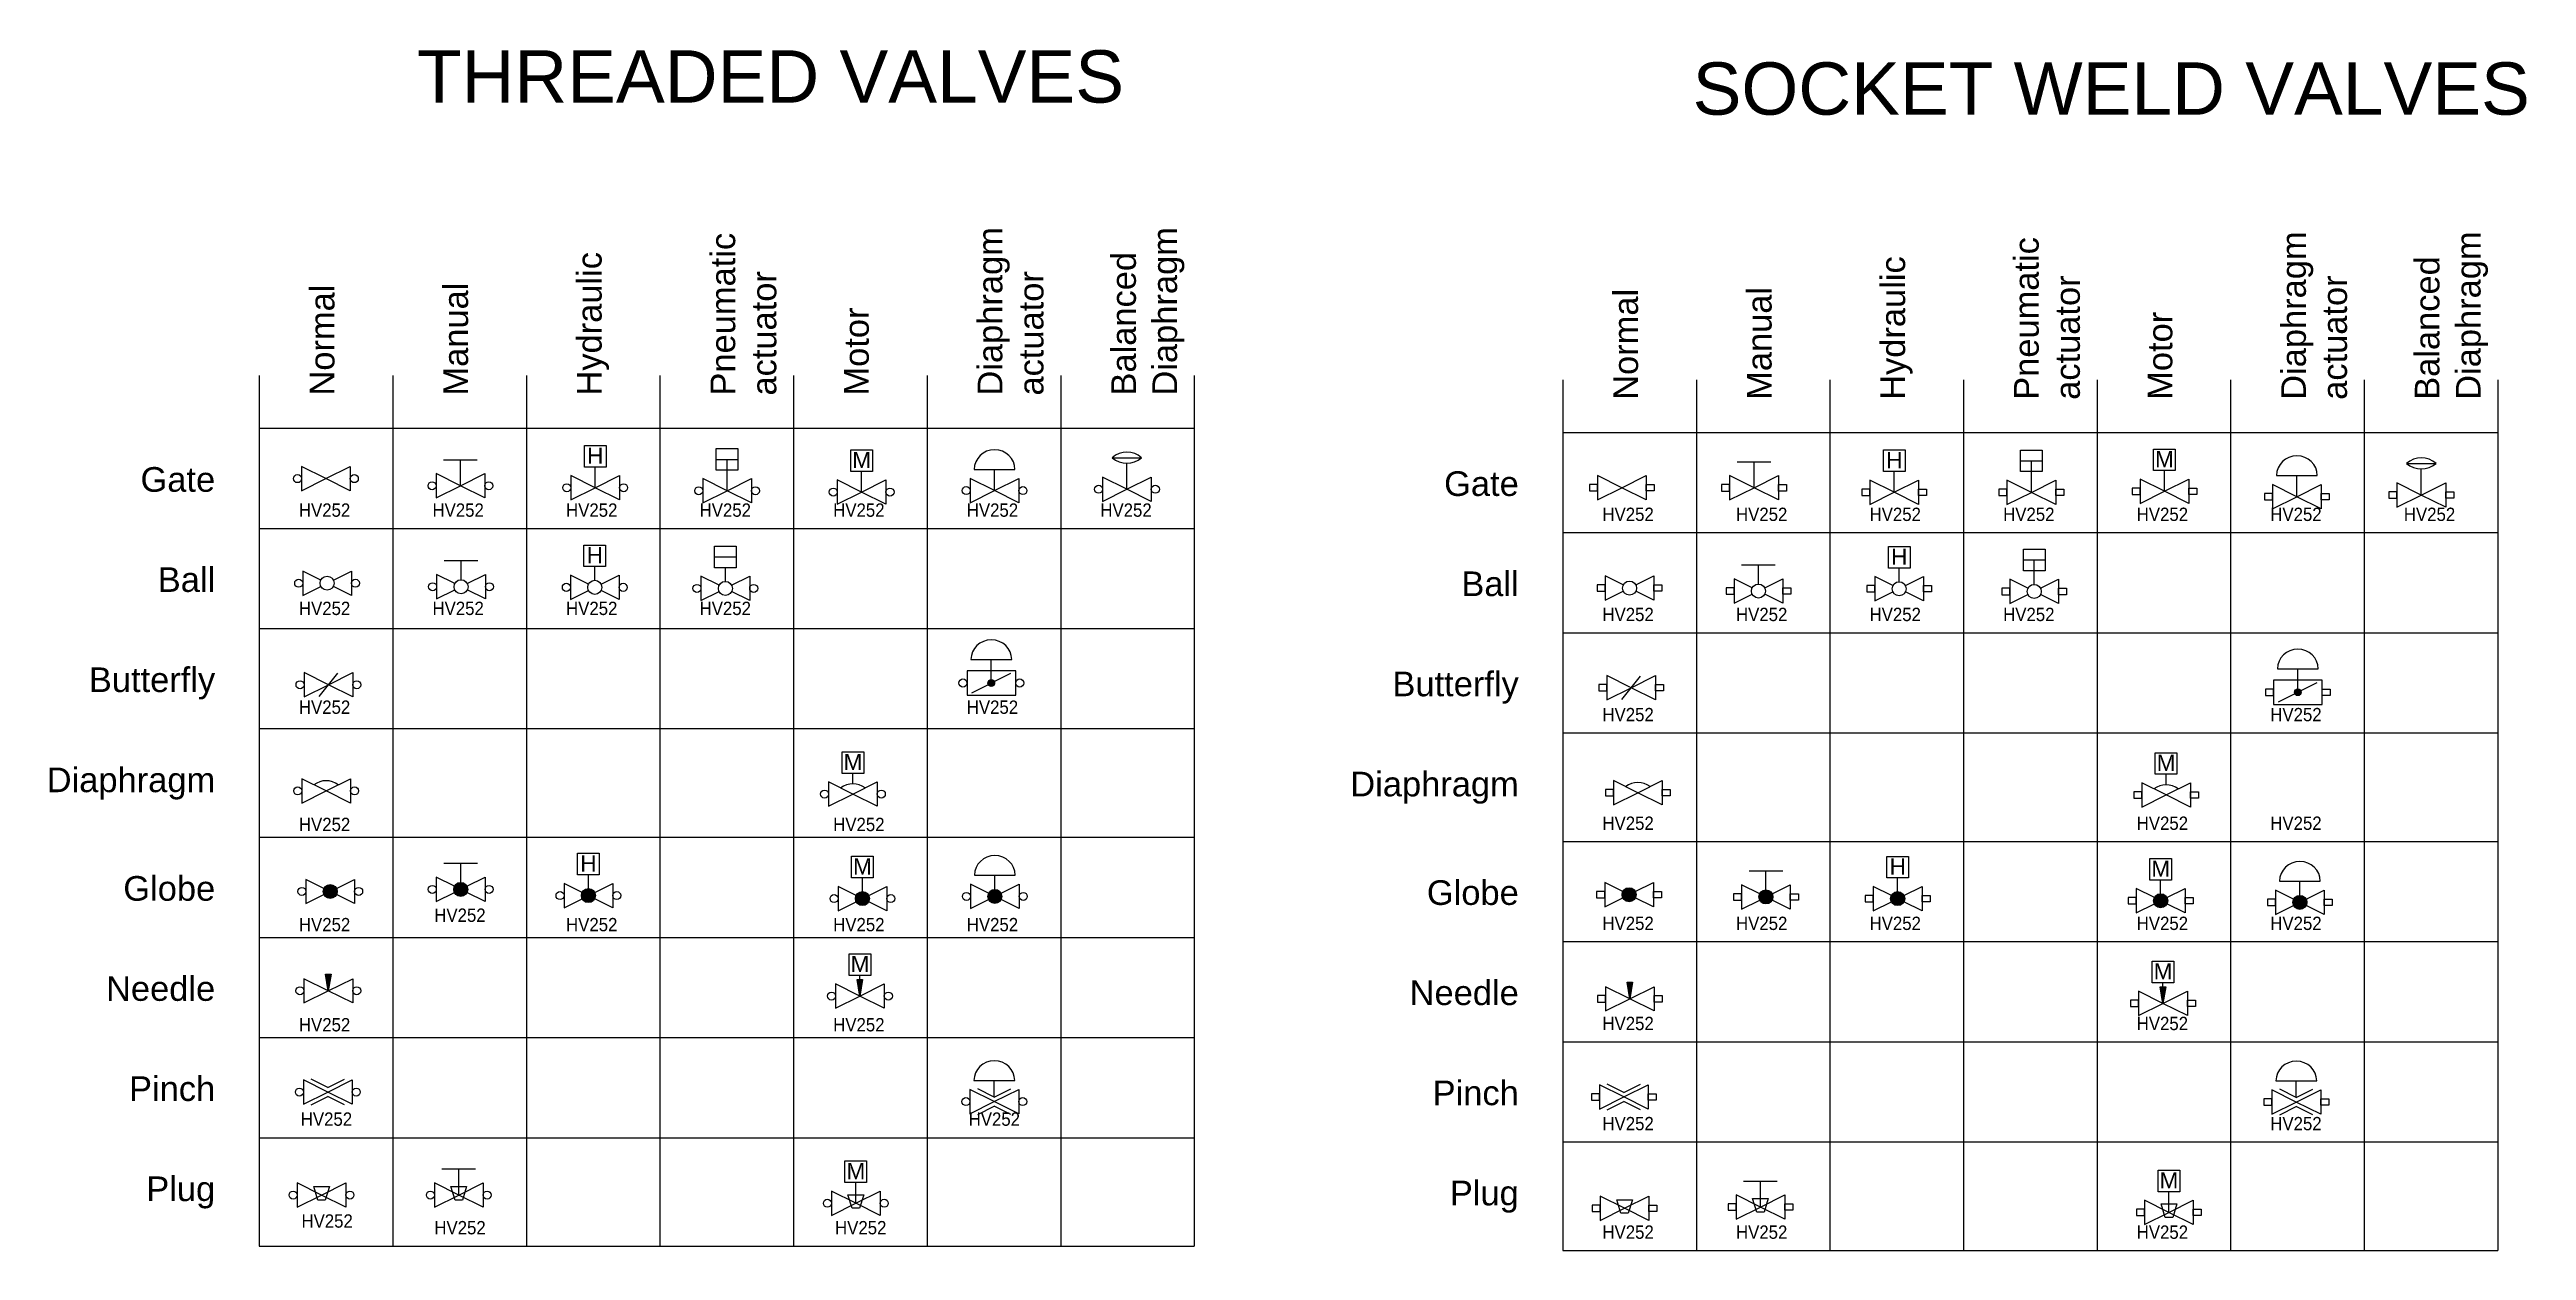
# Model space of a CAD drawing. Header units: millimetres. Extents: x -193 to 823, y -32 to 284.
# Drawn here: x 451.7 to 822.6, y 103.4 to 283.3 of the extents above; entities that cross this region are included whole.
import ezdxf
from ezdxf.enums import TextEntityAlignment as Align

# ---------------------------------------------------------------- set-up
doc = ezdxf.new("R2010")
doc.units = ezdxf.units.MM
doc.layers.add('-Testi', color=7, linetype='Continuous', lineweight=35)
doc.styles.get("Standard").update_dxf_attribs({"font": 'arial.ttf'})

msp = doc.modelspace()

# ---------------------------------------------------------------- texts
at = {"attachment_point": 1}
for s, width, heights, insert, char_height in [('THREADED VALVES', 112.9496, [0], (506.71, 283.17), 7.8396), ('SOCKET WELD VALVES', 147.6797, [4.62], (697.73, 281.36), 7.8396), ('\\pxqr;Gate', 21.1912, [0], (455.32, 220.73), 3.693), ('\\pxqr;Gate', 21.1912, [0], (650.51, 220.1), 3.693), ('\\pxqr;Ball', 21.1912, [0], (455.32, 205.73), 3.693), ('\\pxqr;Ball', 21.1912, [0], (650.51, 205.1), 3.693), ('\\pxqr;Butterfly', 21.1912, [0], (455.32, 190.73), 3.6929), ('\\pxqr;Butterfly', 21.1912, [0], (650.51, 190.1), 3.6929), ('\\pxqr;Diaphragm', 21.1912, [0], (455.32, 175.73), 3.6929), ('\\pxqr;Diaphragm', 21.1912, [0], (650.51, 175.1), 3.6929), ('\\pxqr;Globe', 21.1912, [0], (455.32, 159.47), 3.6929), ('\\pxqr;Globe', 21.1912, [0], (650.51, 158.84), 3.6929), ('\\pxqr;Needle', 21.1912, [0], (455.32, 144.47), 3.6929), ('\\pxqr;Needle', 21.1912, [0], (650.51, 143.84), 3.6929), ('\\pxqr;Pinch', 21.1912, [0], (455.32, 129.47), 3.6929), ('\\pxqr;Pinch', 21.1912, [0], (650.51, 128.84), 3.6929), ('\\pxqr;Plug', 21.1912, [0], (455.32, 114.47), 3.693), ('\\pxqr;Plug', 21.1912, [0], (650.51, 113.84), 3.693)]:
    msp.add_mtext_dynamic_manual_height_columns(s, width=width, gutter_width=0.5, heights=heights, dxfattribs=dict(at, insert=insert, char_height=char_height))
at = {"char_height": 3.6929, "attachment_point": 1, "rotation": 90}
for s, insert in [('\\pxql;Diaphragm^Jactuator', (590.68, 231.45)), ('\\pxql;Balanced^JDiaphragm', (610.68, 231.45)), ('\\pxql;Hydraulic', (530.68, 231.45)), ('\\pxql;Pneumatic^Jactuator', (550.68, 231.45)), ('\\pxql;Pneumatic^Jactuator', (745.86, 230.81)), ('\\pxql;Diaphragm^Jactuator', (785.86, 230.81)), ('\\pxql;Balanced^JDiaphragm', (805.86, 230.81)), ('\\pxql;Hydraulic', (725.86, 230.81)), ('\\pxql;Normal', (490.68, 231.45)), ('\\pxql;Manual', (510.68, 231.45)), ('\\pxql;Normal', (685.86, 230.81)), ('\\pxql;Manual', (705.86, 230.81)), ('\\pxql;Motor', (570.68, 231.45)), ('\\pxql;Motor', (765.86, 230.81))]:
    msp.add_mtext_dynamic_manual_height_columns(s, width=21.1912, gutter_width=0.5, heights=[0], dxfattribs=dict(at, insert=insert))

# ---------------------------------------------------------------- blocks, each defined once
blk = doc.blocks.new('Valve Gate Theaded')
for points in [[(0, 0), (-3.65, 1.82), (-3.65, -1.82), (0, 0)], [(0, 0), (3.65, 1.82), (3.65, -1.82), (0, 0)]]:
    blk.add_lwpolyline(points)
for centre in [(-4.25, 0), (4.25, 0)]:
    blk.add_circle(centre, 0.6)
at = {"flags": 1}
for tag, p, height in [('TYPE', (0, 0), 0.25), ('DESCRIPTION', (-0.18, -0.41), 0.0703), ('CONNECTIONTYPE', (0, -0.24), 0.1)]:
    blk.add_attdef(tag, p, '', height=height, dxfattribs=at)
blk = doc.blocks.new('Valve Gate Manual Threaded')
for p, q in [((-2.52, 3.91), (2.52, 3.91)), ((0, 0), (0, 3.91))]:
    blk.add_line(p, q)
for points in [[(0, 0), (-3.65, 1.82), (-3.65, -1.82), (0, 0)], [(0, 0), (3.65, 1.82), (3.65, -1.82), (0, 0)]]:
    blk.add_lwpolyline(points)
for centre in [(-4.25, 0), (4.25, 0)]:
    blk.add_circle(centre, 0.6)
at = {"flags": 1}
for tag, p, height in [('TYPE', (0, 0), 0.25), ('DESCRIPTION', (-0.05, -0.45), 0.0703), ('CONNECTIONTYPE', (0, -0.24), 0.1)]:
    blk.add_attdef(tag, p, '', height=height, dxfattribs=at)
blk = doc.blocks.new('Valve Gate Hydraulic Threaded')
blk.add_line((0, 0), (0, 3.1))
blk.add_lwpolyline([(-1.62, 3.1), (-1.62, 6.33), (1.62, 6.33), (1.62, 3.1)], close=True)
for points in [[(0, 0), (-3.65, 1.82), (-3.65, -1.82), (0, 0)], [(0, 0), (3.65, 1.82), (3.65, -1.82), (0, 0)]]:
    blk.add_lwpolyline(points)
for centre in [(-4.25, 0), (4.25, 0)]:
    blk.add_circle(centre, 0.6)
at = {"layer": '-Testi', "insert": (0.01, 4.81), "char_height": 2.42, "width": 2.8313, "attachment_point": 5}
blk.add_mtext('H', dxfattribs=at)
at = {"flags": 1}
for tag, p, height in [('TYPE', (0, 0), 0.234), ('CONNECTIONTYPE', (0, -0.2), 0.1), ('DESCRIPTION', (0.03, -0.35), 0.0703)]:
    blk.add_attdef(tag, p, '', height=height, dxfattribs=at)
blk = doc.blocks.new('Valve Gate Pneumatic Actuator Threaded')
for p, q in [((-1.62, 4.71), (1.62, 4.71)), ((0, 0), (0, 4.71))]:
    blk.add_line(p, q)
blk.add_lwpolyline([(-1.62, 3.1), (-1.62, 6.33), (1.62, 6.33), (1.62, 3.1)], close=True)
for points in [[(0, 0), (-3.65, 1.82), (-3.65, -1.82), (0, 0)], [(0, 0), (3.65, 1.82), (3.65, -1.82), (0, 0)]]:
    blk.add_lwpolyline(points)
for centre in [(-4.25, 0), (4.25, 0)]:
    blk.add_circle(centre, 0.6)
at = {"flags": 1}
for tag, p, height in [('TYPE', (0, -0.01), 0.25), ('CONNECTIONTYPE', (0, -0.26), 0.1), ('DESCRIPTION', (-0.01, -0.37), 0.0703)]:
    blk.add_attdef(tag, p, '', height=height, dxfattribs=at)
blk = doc.blocks.new('Valve Gate Motor Threaded')
blk.add_line((0, 0), (0, 3.1))
blk.add_lwpolyline([(-1.62, 3.1), (-1.62, 6.33), (1.62, 6.33), (1.62, 3.1)], close=True)
for points in [[(0, 0), (-3.65, 1.82), (-3.65, -1.82), (0, 0)], [(0, 0), (3.65, 1.82), (3.65, -1.82), (0, 0)]]:
    blk.add_lwpolyline(points)
for centre in [(-4.25, 0), (4.25, 0)]:
    blk.add_circle(centre, 0.6)
at = {"layer": '-Testi', "insert": (0.01, 4.81), "char_height": 2.42, "width": 2.8313, "attachment_point": 5}
blk.add_mtext('M', dxfattribs=at)
at = {"flags": 1}
for tag, p, height in [('TYPE', (0, 0), 0.25), ('CONNECTIONTYPE', (0, -0.2), 0.1), ('DESCRIPTION', (0.06, -0.49), 0.0703)]:
    blk.add_attdef(tag, p, '', height=height, dxfattribs=at)
blk = doc.blocks.new('Valve Gate Diaphragm Threaded')
for p, q in [((-3.05, 3.17), (3.05, 3.17)), ((0, 0), (0, 3.17))]:
    blk.add_line(p, q)
for points in [[(0, 0), (-3.65, 1.82), (-3.65, -1.82), (0, 0)], [(0, 0), (3.65, 1.82), (3.65, -1.82), (0, 0)]]:
    blk.add_lwpolyline(points)
for centre in [(-4.25, 0), (4.25, 0)]:
    blk.add_circle(centre, 0.6)
blk.add_ellipse((0, 3.17), major_axis=(-3.05, 0), ratio=0.967342, start_param=3.141593, end_param=6.283185)
at = {"flags": 1}
for tag, p, height in [('TYPE', (0, -0.01), 0.25), ('CONNECTIONTYPE', (0, -0.19), 0.1), ('DESCRIPTION', (0.04, -0.41), 0.0703)]:
    blk.add_attdef(tag, p, '', height=height, dxfattribs=at)
blk = doc.blocks.new('Valve Gate Balance Diaphgram Threaded')
for p, q in [((-2.2, 4.71), (2.2, 4.71)), ((0, 0), (0, 3.92))]:
    blk.add_line(p, q)
for points in [[(0, 0), (-3.65, 1.82), (-3.65, -1.82), (0, 0)], [(0, 0), (3.65, 1.82), (3.65, -1.82), (0, 0)]]:
    blk.add_lwpolyline(points)
for centre in [(-4.25, 0), (4.25, 0)]:
    blk.add_circle(centre, 0.6)
for centre, radius, start, end in [((0, 2.31), 3.26, 47.5925, 132.4075), ((0, 7.36), 3.44, 230.2863, 309.7137)]:
    blk.add_arc(centre, radius, start, end)
at = {"flags": 1}
for tag, p, height in [('TYPE', (0, 0), 0.25), ('CONNECTIONTYPE', (0, -0.2), 0.1), ('DESCRIPTION', (0.09, -0.45), 0.0703)]:
    blk.add_attdef(tag, p, '', height=height, dxfattribs=at)
blk = doc.blocks.new('Valve Ball Threaded')
for points in [[(-0.94, 0.47), (-3.65, 1.82), (-3.65, -1.82), (-0.94, -0.47)], [(0.94, 0.47), (3.65, 1.82), (3.65, -1.82), (0.94, -0.47)]]:
    blk.add_lwpolyline(points)
for centre, radius in [((-4.25, 0), 0.6), ((0, 0), 1.05), ((4.25, 0), 0.6)]:
    blk.add_circle(centre, radius)
at = {"flags": 1}
for tag, p, height in [('TYPE', (0, 0), 0.25), ('CONNECTIONTYPE', (0, -0.24), 0.1), ('DESCRIPTION', (0.02, -0.43), 0.0703)]:
    blk.add_attdef(tag, p, '', height=height, dxfattribs=at)
blk = doc.blocks.new('Valve Ball Manual Threaded')
for p, q in [((-2.52, 3.91), (2.52, 3.91)), ((0, 1.05), (0, 3.91))]:
    blk.add_line(p, q)
for points in [[(-0.94, 0.47), (-3.65, 1.82), (-3.65, -1.82), (-0.94, -0.47)], [(0.94, 0.47), (3.65, 1.82), (3.65, -1.82), (0.94, -0.47)]]:
    blk.add_lwpolyline(points)
for centre, radius in [((-4.25, 0), 0.6), ((0, 0), 1.05), ((4.25, 0), 0.6)]:
    blk.add_circle(centre, radius)
at = {"flags": 1}
for tag, p, height in [('TYPE', (0, 0), 0.25), ('CONNECTIONTYPE', (0, -0.24), 0.1), ('DESCRIPTION', (0.08, -0.5), 0.0703)]:
    blk.add_attdef(tag, p, '', height=height, dxfattribs=at)
blk = doc.blocks.new('Valve Ball Hydraulic Threaded')
blk.add_line((0, 1.05), (0, 3.1))
blk.add_lwpolyline([(-1.62, 3.1), (-1.62, 6.33), (1.62, 6.33), (1.62, 3.1)], close=True)
for points in [[(-0.94, 0.47), (-3.64, 1.82), (-3.64, -1.82), (-0.94, -0.47)], [(0.94, 0.47), (3.65, 1.82), (3.65, -1.82), (0.94, -0.47)]]:
    blk.add_lwpolyline(points)
for centre, radius in [((-4.25, 0), 0.6), ((0, 0), 1.05), ((4.25, 0), 0.6)]:
    blk.add_circle(centre, radius)
at = {"layer": '-Testi', "insert": (0.01, 4.81), "char_height": 2.42, "width": 2.8313, "attachment_point": 5}
blk.add_mtext('H', dxfattribs=at)
at = {"flags": 1}
for tag, p, height in [('TYPE', (0, 0), 0.25), ('CONNECTIONTYPE', (0, -0.24), 0.1), ('DESCRIPTION', (0.05, -0.54), 0.0703)]:
    blk.add_attdef(tag, p, '', height=height, dxfattribs=at)
blk = doc.blocks.new('Valve Ball Pneumatic Actuator Threaded')
for p, q in [((-1.61, 4.72), (1.63, 4.72)), ((0.01, 1.06), (0.01, 3.1))]:
    blk.add_line(p, q)
blk.add_lwpolyline([(-1.61, 3.1), (-1.61, 6.34), (1.63, 6.34), (1.63, 3.1)], close=True)
for points in [[(-0.93, 0.48), (-3.64, 1.83), (-3.64, -1.82), (-0.93, -0.46)], [(0.95, 0.48), (3.65, 1.83), (3.65, -1.82), (0.95, -0.46)]]:
    blk.add_lwpolyline(points)
for centre, radius in [((-4.24, 0.01), 0.6), ((0.01, 0.01), 1.05), ((4.25, 0.01), 0.6)]:
    blk.add_circle(centre, radius)
at = {"flags": 1}
for tag, p, height in [('TYPE', (0, 0), 0.1), ('CONNECTIONTYPE', (0, -0.23), 0.1), ('DESCRIPTION', (0.02, -0.33), 0.0703)]:
    blk.add_attdef(tag, p, '', height=height, dxfattribs=at)
blk = doc.blocks.new('Valve Butterfly Threaded')
blk.add_line((-1.4, -1.75), (1.4, 1.75))
for points in [[(0, 0), (-3.65, 1.82), (-3.65, -1.82), (0, 0)], [(0, 0), (3.65, 1.82), (3.65, -1.82), (0, 0)]]:
    blk.add_lwpolyline(points)
for centre in [(-4.25, 0), (4.25, 0)]:
    blk.add_circle(centre, 0.6)
at = {"flags": 1}
for tag, p, height in [('TYPE', (0, 0), 0.25), ('CONNECTIONTYPE', (0, -0.54), 0.1), ('DESCRIPTION', (0.08, -0.28), 0.0703)]:
    blk.add_attdef(tag, p, '', height=height, dxfattribs=at)
blk = doc.blocks.new('Valve Butterfly Pneumatic Diaph. Threaded')
h = blk.add_hatch(color=256)
h.dxf.hatch_style = 1
h.paths.add_polyline_path([(0.5, 0, 1), (-0.5, 0, 1)])
for p, q in [((-3.05, 3.51), (3.06, 3.51)), ((-2.91, -1.45), (2.91, 1.45)), ((0, 0.5), (0, 3.51))]:
    blk.add_line(p, q)
blk.add_lwpolyline([(-3.64, -1.82), (3.65, -1.82), (3.65, 1.82), (-3.64, 1.82)], close=True)
for centre, radius in [((-4.25, 0), 0.6), ((0, 0), 0.5), ((4.25, 0), 0.6)]:
    blk.add_circle(centre, radius)
blk.add_ellipse((0, 3.51), major_axis=(-3.05, 0), ratio=0.967342, start_param=3.141593, end_param=6.283185)
at = {"flags": 1}
for tag, p, height in [('TYPE', (-1.71, -0.85), 0.25), ('CONNECTIONTYPE', (-0.12, -1.39), 0.1), ('DESCRIPTION', (0, -1.19), 0.0703)]:
    blk.add_attdef(tag, p, '', height=height, dxfattribs=at)
blk = doc.blocks.new('Valve Diaphragm Threaded')
for points in [[(0, 0), (-3.65, 1.82), (-3.65, -1.82), (0, 0)], [(0, 0), (3.65, 1.82), (3.65, -1.82), (0, 0)]]:
    blk.add_lwpolyline(points)
for centre in [(-4.25, 0), (4.25, 0)]:
    blk.add_circle(centre, 0.6)
blk.add_arc((0, -1.53), 3.05, 53.283, 126.717)
at = {"flags": 1}
for tag, p, height in [('TYPE', (0, 0), 0.25), ('DESCRIPTION', (1.26, 0.02), 0.0703), ('CONNECTIONTYPE', (0, -0.24), 0.1)]:
    blk.add_attdef(tag, p, '', height=height, dxfattribs=at)
blk = doc.blocks.new('Valve Diaphragm Motor Threaded')
blk.add_line((0, 1.52), (0, 3.1))
blk.add_lwpolyline([(-1.62, 3.1), (-1.62, 6.33), (1.62, 6.33), (1.62, 3.1)], close=True)
for points in [[(0, 0), (-3.65, 1.82), (-3.65, -1.82), (0, 0)], [(0, 0), (3.65, 1.82), (3.65, -1.82), (0, 0)]]:
    blk.add_lwpolyline(points)
for centre in [(-4.25, 0), (4.25, 0)]:
    blk.add_circle(centre, 0.6)
blk.add_arc((0, -1.53), 3.05, 53.283, 126.717)
at = {"layer": '-Testi', "insert": (0.01, 4.81), "char_height": 2.42, "width": 2.8313, "attachment_point": 5}
blk.add_mtext('M', dxfattribs=at)
at = {"flags": 1}
for tag, p, height in [('TYPE', (0, 0), 0.146), ('DESCRIPTION', (0.78, -0.04), 0.0703), ('CONNECTIONTYPE', (0, -0.24), 0.1)]:
    blk.add_attdef(tag, p, '', height=height, dxfattribs=at)
blk = doc.blocks.new('Valve Globe Threaded')
h = blk.add_hatch(color=256)
h.dxf.hatch_style = 1
h.paths.add_polyline_path([(1.05, 0, 1), (-1.05, 0, 1)])
for points in [[(-0.94, 0.47), (-3.65, 1.82), (-3.65, -1.82), (-0.94, -0.47)], [(0.94, 0.47), (3.65, 1.82), (3.65, -1.82), (0.94, -0.47)]]:
    blk.add_lwpolyline(points)
for centre, radius in [((-4.25, 0), 0.6), ((0, 0), 1.05), ((4.25, 0), 0.6)]:
    blk.add_circle(centre, radius)
at = {"flags": 1}
for tag, p, height in [('TYPE', (1.6, -0.01), 0.25), ('CONNECTIONTYPE', (1.46, -0.21), 0.1), ('DESCRIPTION', (1.66, -0.41), 0.0703)]:
    blk.add_attdef(tag, p, '', height=height, dxfattribs=at)
blk = doc.blocks.new('Valve Globe Manual Threaded')
h = blk.add_hatch(color=256)
h.dxf.hatch_style = 1
h.paths.add_polyline_path([(1.05, 0, 1), (-1.05, 0, 1)])
for p, q in [((-2.52, 3.91), (2.52, 3.91)), ((0, 1.05), (0, 3.91))]:
    blk.add_line(p, q)
for points in [[(-0.94, 0.47), (-3.65, 1.82), (-3.65, -1.82), (-0.94, -0.47)], [(0.94, 0.47), (3.65, 1.82), (3.65, -1.82), (0.94, -0.47)]]:
    blk.add_lwpolyline(points)
for centre, radius in [((-4.25, 0), 0.6), ((0, 0), 1.05), ((4.25, 0), 0.6)]:
    blk.add_circle(centre, radius)
at = {"flags": 1}
for tag, p, height in [('DESCRIPTION', (1.88, 0.06), 0.0703), ('TYPE', (0.94, -0.47), 0.106), ('CONNECTIONTYPE', (1.72, -0.2), 0.1)]:
    blk.add_attdef(tag, p, '', height=height, dxfattribs=at)
blk = doc.blocks.new('Valve Globe Hydraulic Threaded')
h = blk.add_hatch(color=256)
h.dxf.hatch_style = 1
h.paths.add_polyline_path([(1.05, 0, 1), (-1.05, 0, 1)])
blk.add_line((0, 1.05), (0, 3.1))
blk.add_lwpolyline([(-1.62, 3.1), (-1.62, 6.33), (1.62, 6.33), (1.62, 3.1)], close=True)
for points in [[(-0.94, 0.47), (-3.65, 1.82), (-3.65, -1.82), (-0.94, -0.47)], [(0.94, 0.47), (3.65, 1.82), (3.65, -1.82), (0.94, -0.47)]]:
    blk.add_lwpolyline(points)
for centre, radius in [((-4.25, 0), 0.6), ((0, 0), 1.05), ((4.25, 0), 0.6)]:
    blk.add_circle(centre, radius)
at = {"layer": '-Testi', "insert": (0.01, 4.81), "char_height": 2.42, "width": 2.8313, "attachment_point": 5}
blk.add_mtext('H', dxfattribs=at)
at = {"flags": 1}
for tag, p, height in [('TYPE', (1.42, 0.1), 0.0576), ('DESCRIPTION', (1.73, -0.06), 0.0703), ('CONNECTIONTYPE', (1.35, -0.32), 0.1)]:
    blk.add_attdef(tag, p, '', height=height, dxfattribs=at)
blk = doc.blocks.new('Valve Globe Motor Threaded')
h = blk.add_hatch(color=256)
h.dxf.hatch_style = 1
h.paths.add_polyline_path([(1.05, 0, 1), (-1.05, 0, 1)])
blk.add_line((0, 1.05), (0, 3.1))
blk.add_lwpolyline([(-1.62, 3.1), (-1.62, 6.33), (1.62, 6.33), (1.62, 3.1)], close=True)
for points in [[(-0.94, 0.47), (-3.65, 1.82), (-3.65, -1.82), (-0.94, -0.47)], [(0.94, 0.47), (3.65, 1.82), (3.65, -1.82), (0.94, -0.47)]]:
    blk.add_lwpolyline(points)
for centre, radius in [((-4.25, 0), 0.6), ((0, 0), 1.05), ((4.25, 0), 0.6)]:
    blk.add_circle(centre, radius)
at = {"layer": '-Testi', "insert": (0.01, 4.81), "char_height": 2.42, "width": 2.8313, "attachment_point": 5}
blk.add_mtext('M', dxfattribs=at)
at = {"flags": 1}
for tag, p, height in [('TYPE', (1.5, -0.15), 0.25), ('DESCRIPTION', (1.81, -0.58), 0.0703), ('CONNECTIONTYPE', (1.81, -0.81), 0.1)]:
    blk.add_attdef(tag, p, '', height=height, dxfattribs=at)
blk = doc.blocks.new('Valve Globe  Pneumpatic Diaph. Threaded')
h = blk.add_hatch(color=256)
h.dxf.hatch_style = 1
h.paths.add_polyline_path([(1.05, 0, 1), (-1.05, 0, 1)])
for p, q in [((-3.05, 3.17), (3.05, 3.17)), ((0, 1.05), (0, 3.17))]:
    blk.add_line(p, q)
for points in [[(-0.94, 0.47), (-3.65, 1.82), (-3.65, -1.82), (-0.94, -0.47)], [(0.94, 0.47), (3.65, 1.82), (3.65, -1.82), (0.94, -0.47)]]:
    blk.add_lwpolyline(points)
for centre, radius in [((-4.25, 0), 0.6), ((0, 0), 1.05), ((4.25, 0), 0.6)]:
    blk.add_circle(centre, radius)
blk.add_ellipse((0, 3.17), major_axis=(-3.05, 0), ratio=0.967342, start_param=3.141593, end_param=6.283185)
at = {"flags": 1}
for tag, p, height in [('TYPE', (1.47, 0), 0.0593), ('CONNECTIONTYPE', (1.53, -0.52), 0.1), ('DESCRIPTION', (1.65, -0.26), 0.0703)]:
    blk.add_attdef(tag, p, '', height=height, dxfattribs=at)
blk = doc.blocks.new('Valve Needle Threaded')
h = blk.add_hatch(color=256)
h.dxf.hatch_style = 1
h.paths.add_polyline_path([(0.4, 2.5), (-0.4, 2.5), (0, 0)])
for points in [[(0, 0), (-3.65, 1.82), (-3.65, -1.82), (0, 0)], [(0, 0), (-0.4, 2.5), (0.4, 2.5), (0, 0)], [(0, 0), (3.65, 1.82), (3.65, -1.82), (0, 0)]]:
    blk.add_lwpolyline(points)
for centre in [(-4.25, 0), (4.25, 0)]:
    blk.add_circle(centre, 0.6)
at = {"flags": 1}
for tag, p, height in [('TYPE', (0, 0), 0.0153), ('DESCRIPTION', (0.53, -0.04), 0.0703), ('CONNECTIONTYPE', (0.46, -0.17), 0.1)]:
    blk.add_attdef(tag, p, '', height=height, dxfattribs=at)
blk = doc.blocks.new('Valve Needle Motor Threaded')
h = blk.add_hatch(color=256)
h.dxf.hatch_style = 1
h.paths.add_polyline_path([(0.4, 2.5), (-0.4, 2.5), (0, 0)])
blk.add_line((0, 0), (0, 3.1))
blk.add_lwpolyline([(-1.62, 3.1), (-1.62, 6.33), (1.62, 6.33), (1.62, 3.1)], close=True)
for points in [[(0, 0), (-3.65, 1.82), (-3.65, -1.82), (0, 0)], [(0, 0), (-0.4, 2.5), (0.4, 2.5), (0, 0)], [(0, 0), (3.65, 1.82), (3.65, -1.82), (0, 0)]]:
    blk.add_lwpolyline(points)
for centre in [(-4.25, 0), (4.25, 0)]:
    blk.add_circle(centre, 0.6)
at = {"layer": '-Testi', "insert": (0.01, 4.81), "char_height": 2.42, "width": 2.8313, "attachment_point": 5}
blk.add_mtext('M', dxfattribs=at)
at = {"flags": 1}
for tag, p, height in [('TYPE', (0, 0), 0.0761), ('DESCRIPTION', (0.58, 0.02), 0.0703), ('CONNECTIONTYPE', (0.47, -0.13), 0.1)]:
    blk.add_attdef(tag, p, '', height=height, dxfattribs=at)
blk = doc.blocks.new('Valve Pinch Threaded')
for points in [[(0, 0), (-3.65, 1.82), (-3.65, -1.82), (0, 0)], [(0, 0.67), (-2.49, 1.92)], [(0, 0.67), (2.49, 1.92)], [(0, 0), (3.65, 1.82), (3.65, -1.82), (0, 0)], [(-2.49, -1.92), (0, -0.67)], [(2.49, -1.92), (0, -0.67)]]:
    blk.add_lwpolyline(points)
for centre in [(-4.25, 0), (4.25, 0)]:
    blk.add_circle(centre, 0.6)
at = {"flags": 1}
for tag, p, height in [('TYPE', (0, 0), 0.117), ('CONNECTIONTYPE', (0.95, -0.29), 0.1), ('DESCRIPTION', (1.06, -0.13), 0.0703)]:
    blk.add_attdef(tag, p, '', height=height, dxfattribs=at)
blk = doc.blocks.new('Valve Pinch Pneumatic Threaded')
for p, q in [((-3.05, 3.17), (3.05, 3.17)), ((0, 0.67), (0, 3.17))]:
    blk.add_line(p, q)
for points in [[(0, 0), (-3.65, 1.82), (-3.65, -1.82), (0, 0)], [(0, 0.67), (-2.49, 1.92)], [(0, 0.67), (2.49, 1.92)], [(0, 0), (3.65, 1.82), (3.65, -1.82), (0, 0)], [(-2.49, -1.92), (0, -0.67)], [(2.49, -1.92), (0, -0.67)]]:
    blk.add_lwpolyline(points)
for centre in [(-4.25, 0), (4.25, 0)]:
    blk.add_circle(centre, 0.6)
blk.add_ellipse((0, 3.17), major_axis=(-3.05, 0), ratio=0.967342, start_param=3.141593, end_param=6.283185)
at = {"flags": 1}
for tag, p, height in [('TYPE', (0, 0), 0.226), ('CONNECTIONTYPE', (1.24, -0.43), 0.1), ('DESCRIPTION', (1.6, -0.25), 0.0703)]:
    blk.add_attdef(tag, p, '', height=height, dxfattribs=at)
blk = doc.blocks.new('Valve Plug Threaded')
for points in [[(0, 0), (-3.65, 1.82), (-3.65, -1.82), (0, 0)], [(-1.17, 1.28), (1.18, 1.28), (0.57, -0.74), (-0.56, -0.74), (-1.17, 1.28)], [(0, 0), (3.65, 1.82), (3.65, -1.82), (0, 0)]]:
    blk.add_lwpolyline(points)
for centre in [(-4.25, 0), (4.25, 0)]:
    blk.add_circle(centre, 0.6)
at = {"flags": 1}
for tag, p, height in [('TYPE', (0, 0), 0.0543), ('DESCRIPTION', (0.89, -0.4), 0.0703), ('CONNECTIONTYPE', (1.51, -0.56), 0.1)]:
    blk.add_attdef(tag, p, '', height=height, dxfattribs=at)
blk = doc.blocks.new('Valve Plug Manual Threaded')
for p, q in [((-2.52, 3.91), (2.52, 3.91)), ((0, 0), (0, 3.91))]:
    blk.add_line(p, q)
for points in [[(0, 0), (-3.65, 1.82), (-3.65, -1.82), (0, 0)], [(-1.17, 1.28), (1.18, 1.28), (0.57, -0.74), (-0.56, -0.74), (-1.17, 1.28)], [(0, 0), (3.65, 1.82), (3.65, -1.82), (0, 0)]]:
    blk.add_lwpolyline(points)
for centre in [(-4.25, 0), (4.25, 0)]:
    blk.add_circle(centre, 0.6)
at = {"flags": 1}
for tag, p, height in [('TYPE', (0, 0), 0.117), ('DESCRIPTION', (1.23, -0.57), 0.0703), ('CONNECTIONTYPE', (1.74, -0.68), 0.1)]:
    blk.add_attdef(tag, p, '', height=height, dxfattribs=at)
blk = doc.blocks.new('Valve Plug Motor Threaded')
blk.add_line((0, 0), (0, 3.1))
blk.add_lwpolyline([(-1.62, 3.1), (-1.62, 6.33), (1.62, 6.33), (1.62, 3.1)], close=True)
for points in [[(0, 0), (-3.65, 1.82), (-3.65, -1.82), (0, 0)], [(-1.17, 1.28), (1.18, 1.28), (0.57, -0.74), (-0.56, -0.74), (-1.17, 1.28)], [(0, 0), (3.65, 1.82), (3.65, -1.82), (0, 0)]]:
    blk.add_lwpolyline(points)
for centre in [(-4.25, 0), (4.25, 0)]:
    blk.add_circle(centre, 0.6)
at = {"layer": '-Testi', "insert": (0.01, 4.81), "char_height": 2.42, "width": 2.8313, "attachment_point": 5}
blk.add_mtext('M', dxfattribs=at)
at = {"flags": 1}
for tag, p, height in [('TYPE', (0, 0), 0.0733), ('DESCRIPTION', (1.23, -0.57), 0.0703), ('CONNECTIONTYPE', (1.72, -0.67), 0.1)]:
    blk.add_attdef(tag, p, '', height=height, dxfattribs=at)
blk = doc.blocks.new('Tag_block')
at = {"color": 0, "linetype": 'ByBlock', "lineweight": -2}
blk.add_attdef('#(TARGETOBJECT.TAG)', text='', height=2.5, dxfattribs=at).set_placement((0, 0), align=Align.MIDDLE_CENTER)
at = {"flags": 1}
for tag, p in [('ACT_NO_NC', (0, 0)), ('SKID', (0, 0)), ('SEAL_MAT', (0, 0)), ('SIZE', (0, 0)), ('SUPPLIER', (0, 0)), ('Q(m3/h)', (0, 0)), ('CAP.(TANK L)', (0, 0)), ('CONNECTIONTYPE', (0, 0)), ('UNIT', (0, 0)), ('PN_bar', (0, 0)), ('DESCRIPTION', (0, 0)), ('POWER_KW', (0, 0)), ('MODEL', (0, 0)), ('NOTES', (0, 0)), ('DATASHEET', (0, 0)), ('FLUID', (0, 0)), ('MATERIAL', (0, 0)), ('BRAND', (0, 0)), ('TYPE', (-11.4, -6.1))]:
    blk.add_attdef(tag, p, '', height=2.5, dxfattribs=at)
blk = doc.blocks.new('Valve Gate Socket Weld')
for points in [[(-3.65, 0.48), (-4.85, 0.48), (-4.85, -0.48), (-3.65, -0.48)], [(3.65, 0.48), (4.85, 0.48), (4.85, -0.48), (3.65, -0.48)]]:
    blk.add_lwpolyline(points, close=True)
for points in [[(0, 0), (-3.65, 1.82), (-3.65, -1.82), (0, 0)], [(0, 0), (3.65, 1.82), (3.65, -1.82), (0, 0)]]:
    blk.add_lwpolyline(points)
at = {"flags": 1}
for tag, p, height in [('TYPE', (0, 0), 0.25), ('DESCRIPTION', (-0.18, -0.41), 0.0703), ('CONNECTIONTYPE', (0, -0.24), 0.1)]:
    blk.add_attdef(tag, p, '', height=height, dxfattribs=at)
blk = doc.blocks.new('Valve Gate Manual Socket  Weld')
for p, q in [((-2.52, 3.91), (2.52, 3.91)), ((0, 0), (0, 3.91))]:
    blk.add_line(p, q)
for points in [[(-3.65, 0.48), (-4.85, 0.48), (-4.85, -0.48), (-3.65, -0.48)], [(3.65, 0.48), (4.85, 0.48), (4.85, -0.48), (3.65, -0.48)]]:
    blk.add_lwpolyline(points, close=True)
for points in [[(0, 0), (-3.65, 1.82), (-3.65, -1.82), (0, 0)], [(0, 0), (3.65, 1.82), (3.65, -1.82), (0, 0)]]:
    blk.add_lwpolyline(points)
at = {"flags": 1}
for tag, p, height in [('TYPE', (0, 0), 0.25), ('DESCRIPTION', (-0.05, -0.45), 0.0703), ('CONNECTIONTYPE', (0, -0.24), 0.1)]:
    blk.add_attdef(tag, p, '', height=height, dxfattribs=at)
blk = doc.blocks.new('Valve Gate Hydraulic Socket  Weld')
blk.add_line((0, 0), (0, 3.1))
for points in [[(-1.62, 3.1), (-1.62, 6.33), (1.62, 6.33), (1.62, 3.1)], [(-3.65, 0.48), (-4.85, 0.48), (-4.85, -0.48), (-3.65, -0.48)], [(3.65, 0.48), (4.85, 0.48), (4.85, -0.48), (3.65, -0.48)]]:
    blk.add_lwpolyline(points, close=True)
for points in [[(0, 0), (-3.65, 1.82), (-3.65, -1.82), (0, 0)], [(0, 0), (3.65, 1.82), (3.65, -1.82), (0, 0)]]:
    blk.add_lwpolyline(points)
at = {"layer": '-Testi', "insert": (0.01, 4.81), "char_height": 2.42, "width": 2.8313, "attachment_point": 5}
blk.add_mtext('H', dxfattribs=at)
at = {"flags": 1}
for tag, p, height in [('TYPE', (0, 0), 0.234), ('CONNECTIONTYPE', (0, -0.25), 0.1), ('DESCRIPTION', (0.03, -0.38), 0.0703)]:
    blk.add_attdef(tag, p, '', height=height, dxfattribs=at)
blk = doc.blocks.new('Valve Gate Pneumatic Socket Weld')
for p, q in [((-1.62, 4.73), (1.62, 4.73)), ((0, 0.01), (0, 4.73))]:
    blk.add_line(p, q)
for points in [[(-1.62, 3.11), (-1.62, 6.35), (1.62, 6.35), (1.62, 3.11)], [(-3.65, 0.49), (-4.85, 0.49), (-4.85, -0.46), (-3.65, -0.46)], [(3.65, 0.49), (4.85, 0.49), (4.85, -0.46), (3.65, -0.46)]]:
    blk.add_lwpolyline(points, close=True)
for points in [[(0, 0.01), (-3.65, 1.84), (-3.65, -1.81), (0, 0.01)], [(0, 0.01), (3.65, 1.84), (3.65, -1.81), (0, 0.01)]]:
    blk.add_lwpolyline(points)
at = {"flags": 1}
for tag, p, height in [('TYPE', (0, 0), 0.25), ('CONNECTIONTYPE', (0, -0.22), 0.1), ('DESCRIPTION', (0.01, -0.4), 0.0703)]:
    blk.add_attdef(tag, p, '', height=height, dxfattribs=at)
blk = doc.blocks.new('Valve Gate Motor Socket Weld')
blk.add_line((0, 0), (0, 3.1))
for points in [[(-1.62, 3.1), (-1.62, 6.33), (1.62, 6.33), (1.62, 3.1)], [(-3.65, 0.48), (-4.85, 0.48), (-4.85, -0.48), (-3.65, -0.48)], [(3.65, 0.48), (4.85, 0.48), (4.85, -0.48), (3.65, -0.48)]]:
    blk.add_lwpolyline(points, close=True)
for points in [[(0, 0), (-3.65, 1.82), (-3.65, -1.82), (0, 0)], [(0, 0), (3.65, 1.82), (3.65, -1.82), (0, 0)]]:
    blk.add_lwpolyline(points)
at = {"layer": '-Testi', "insert": (0.01, 4.81), "char_height": 2.42, "width": 2.8313, "attachment_point": 5}
blk.add_mtext('M', dxfattribs=at)
at = {"flags": 1}
for tag, p, height in [('TYPE', (0, 0), 0.25), ('CONNECTIONTYPE', (0, -0.24), 0.1), ('DESCRIPTION', (0.06, -0.49), 0.0703)]:
    blk.add_attdef(tag, p, '', height=height, dxfattribs=at)
blk = doc.blocks.new('Valve Ball Socket Weld')
for points in [[(-3.65, 0.48), (-4.85, 0.48), (-4.85, -0.48), (-3.65, -0.48)], [(3.65, 0.48), (4.85, 0.48), (4.85, -0.48), (3.65, -0.48)]]:
    blk.add_lwpolyline(points, close=True)
for points in [[(-0.94, 0.47), (-3.65, 1.82), (-3.65, -1.82), (-0.94, -0.47)], [(0.94, 0.47), (3.65, 1.82), (3.65, -1.82), (0.94, -0.47)]]:
    blk.add_lwpolyline(points)
blk.add_circle((0, 0), 1.05)
at = {"flags": 1}
for tag, p, height in [('TYPE', (0, 0), 0.25), ('CONNECTIONTYPE', (0, -0.24), 0.1), ('DESCRIPTION', (0.02, -0.43), 0.0703)]:
    blk.add_attdef(tag, p, '', height=height, dxfattribs=at)
blk = doc.blocks.new('Valve Gate Diaphragm Pneumatic Socket Weld')
for p, q in [((-3.05, 3.19), (3.05, 3.19)), ((0, 0.01), (0, 3.19))]:
    blk.add_line(p, q)
for points in [[(-3.65, 0.49), (-4.85, 0.49), (-4.85, -0.46), (-3.65, -0.46)], [(3.65, 0.49), (4.85, 0.49), (4.85, -0.46), (3.65, -0.46)]]:
    blk.add_lwpolyline(points, close=True)
for points in [[(0, 0.01), (-3.65, 1.84), (-3.65, -1.81), (0, 0.01)], [(0, 0.01), (3.65, 1.84), (3.65, -1.81), (0, 0.01)]]:
    blk.add_lwpolyline(points)
blk.add_ellipse((0, 3.19), major_axis=(-3.05, 0), ratio=0.967342, start_param=3.141593, end_param=6.283185)
at = {"flags": 1}
for tag, p, height in [('TYPE', (0, 0), 0.25), ('CONNECTIONTYPE', (0.02, -0.28), 0.1), ('DESCRIPTION', (0.04, -0.44), 0.0703)]:
    blk.add_attdef(tag, p, '', height=height, dxfattribs=at)
blk = doc.blocks.new('Valve Gate Balance Diaphgram Socket Flange')
for p, q in [((-2.2, 4.71), (2.2, 4.71)), ((0, 0), (0, 3.92))]:
    blk.add_line(p, q)
for points in [[(-3.65, 0.48), (-4.85, 0.48), (-4.85, -0.48), (-3.65, -0.48)], [(3.65, 0.48), (4.85, 0.48), (4.85, -0.48), (3.65, -0.48)]]:
    blk.add_lwpolyline(points, close=True)
for points in [[(0, 0), (-3.65, 1.82), (-3.65, -1.82), (0, 0)], [(0, 0), (3.65, 1.82), (3.65, -1.82), (0, 0)]]:
    blk.add_lwpolyline(points)
for centre, radius, start, end in [((0, 2.31), 3.26, 47.5925, 132.4075), ((0, 7.36), 3.44, 230.2863, 309.7137)]:
    blk.add_arc(centre, radius, start, end)
at = {"flags": 1}
for tag, p, height in [('TYPE', (0, 0), 0.25), ('CONNECTIONTYPE', (0, -0.24), 0.1), ('DESCRIPTION', (0.09, -0.34), 0.0703)]:
    blk.add_attdef(tag, p, '', height=height, dxfattribs=at)
blk = doc.blocks.new('Valve Ball Manual Socket Weld')
for p, q in [((-2.52, 3.91), (2.52, 3.91)), ((0, 1.05), (0, 3.91))]:
    blk.add_line(p, q)
for points in [[(-3.65, 0.48), (-4.85, 0.48), (-4.85, -0.48), (-3.65, -0.48)], [(3.65, 0.48), (4.85, 0.48), (4.85, -0.48), (3.65, -0.48)]]:
    blk.add_lwpolyline(points, close=True)
for points in [[(-0.94, 0.47), (-3.65, 1.82), (-3.65, -1.82), (-0.94, -0.47)], [(0.94, 0.47), (3.65, 1.82), (3.65, -1.82), (0.94, -0.47)]]:
    blk.add_lwpolyline(points)
blk.add_circle((0, 0), 1.05)
at = {"flags": 1}
for tag, p, height in [('TYPE', (0, 0), 0.25), ('CONNECTIONTYPE', (0, -0.24), 0.1), ('DESCRIPTION', (0.08, -0.5), 0.0703)]:
    blk.add_attdef(tag, p, '', height=height, dxfattribs=at)
blk = doc.blocks.new('Valve Ball Hydraulic Socket Weld')
blk.add_line((0, 1.05), (0, 3.1))
for points in [[(-1.62, 3.1), (-1.62, 6.33), (1.62, 6.33), (1.62, 3.1)], [(-3.65, 0.48), (-4.85, 0.48), (-4.85, -0.48), (-3.65, -0.48)], [(3.65, 0.48), (4.85, 0.48), (4.85, -0.48), (3.65, -0.48)]]:
    blk.add_lwpolyline(points, close=True)
for points in [[(-0.94, 0.47), (-3.64, 1.82), (-3.64, -1.82), (-0.94, -0.47)], [(0.94, 0.47), (3.65, 1.82), (3.65, -1.82), (0.94, -0.47)]]:
    blk.add_lwpolyline(points)
blk.add_circle((0, 0), 1.05)
at = {"layer": '-Testi', "insert": (0.01, 4.81), "char_height": 2.42, "width": 2.8313, "attachment_point": 5}
blk.add_mtext('H', dxfattribs=at)
at = {"flags": 1}
for tag, p, height in [('TYPE', (0, 0), 0.25), ('CONNECTIONTYPE', (0, -0.24), 0.1), ('DESCRIPTION', (0.05, -0.54), 0.0703)]:
    blk.add_attdef(tag, p, '', height=height, dxfattribs=at)
blk = doc.blocks.new('Valve Ball with Pneumatic actuator Socket Weld')
for p, q in [((-1.61, 4.72), (1.63, 4.72)), ((0.01, 1.06), (0.01, 4.72))]:
    blk.add_line(p, q)
for points in [[(-1.61, 3.1), (-1.61, 6.34), (1.63, 6.34), (1.63, 3.1)], [(-3.65, 0.48), (-4.85, 0.48), (-4.85, -0.48), (-3.65, -0.48)], [(3.65, 0.48), (4.85, 0.48), (4.85, -0.48), (3.65, -0.48)]]:
    blk.add_lwpolyline(points, close=True)
for points in [[(-0.93, 0.48), (-3.64, 1.83), (-3.64, -1.82), (-0.93, -0.46)], [(0.95, 0.48), (3.65, 1.83), (3.65, -1.82), (0.95, -0.46)]]:
    blk.add_lwpolyline(points)
blk.add_circle((0.01, 0.01), 1.05)
at = {"flags": 1}
for tag, p, height in [('TYPE', (0, 0), 0.1), ('CONNECTIONTYPE', (0, -0.24), 0.1), ('DESCRIPTION', (0.02, -0.43), 0.0703)]:
    blk.add_attdef(tag, p, '', height=height, dxfattribs=at)
blk = doc.blocks.new('Valve Butterfly Pneumatic Socket Weld')
h = blk.add_hatch(color=256)
h.dxf.hatch_style = 1
h.paths.add_polyline_path([(0.5, 0, 1), (-0.5, 0, 1)])
for p, q in [((-3.05, 3.51), (3.06, 3.51)), ((-2.91, -1.45), (2.91, 1.45)), ((0, 0.5), (0, 3.51))]:
    blk.add_line(p, q)
for points in [[(-3.65, 0.48), (-4.85, 0.48), (-4.85, -0.48), (-3.65, -0.48)], [(-3.64, -1.82), (3.65, -1.82), (3.65, 1.82), (-3.64, 1.82)], [(3.65, 0.48), (4.85, 0.48), (4.85, -0.48), (3.65, -0.48)]]:
    blk.add_lwpolyline(points, close=True)
blk.add_circle((0, 0), 0.5)
blk.add_ellipse((0, 3.51), major_axis=(-3.05, 0), ratio=0.967342, start_param=3.141593, end_param=6.283185)
at = {"flags": 1}
for tag, p, height in [('CONNECTIONTYPE', (-0.1, -0.85), 0.1), ('DESCRIPTION', (0, -1.19), 0.0703), ('TYPE', (0.57, -0.45), 0.25)]:
    blk.add_attdef(tag, p, '', height=height, dxfattribs=at)
blk = doc.blocks.new('Valve Butterfly Socket Weld')
blk.add_line((-1.4, -1.75), (1.4, 1.75))
for points in [[(-3.65, 0.48), (-4.85, 0.48), (-4.85, -0.48), (-3.65, -0.48)], [(3.65, 0.48), (4.85, 0.48), (4.85, -0.48), (3.65, -0.48)]]:
    blk.add_lwpolyline(points, close=True)
for points in [[(0, 0), (-3.65, 1.82), (-3.65, -1.82), (0, 0)], [(0, 0), (3.65, 1.82), (3.65, -1.82), (0, 0)]]:
    blk.add_lwpolyline(points)
at = {"flags": 1}
for tag, p, height in [('TYPE', (0, 0), 0.25), ('CONNECTIONTYPE', (0, -0.24), 0.1), ('DESCRIPTION', (0.03, -0.44), 0.0703)]:
    blk.add_attdef(tag, p, '', height=height, dxfattribs=at)
blk = doc.blocks.new('Valve Diaphragm Socket Weld')
for points in [[(-3.65, 0.48), (-4.85, 0.48), (-4.85, -0.48), (-3.65, -0.48)], [(3.65, 0.48), (4.85, 0.48), (4.85, -0.48), (3.65, -0.48)]]:
    blk.add_lwpolyline(points, close=True)
for points in [[(0, 0), (-3.65, 1.82), (-3.65, -1.82), (0, 0)], [(0, 0), (3.65, 1.82), (3.65, -1.82), (0, 0)]]:
    blk.add_lwpolyline(points)
blk.add_arc((0, -1.53), 3.05, 53.283, 126.717)
at = {"flags": 1}
for tag, p, height in [('TYPE', (0, 0), 0.25), ('DESCRIPTION', (1.26, 0.02), 0.0703), ('CONNECTIONTYPE', (1.02, -0.32), 0.1)]:
    blk.add_attdef(tag, p, '', height=height, dxfattribs=at)
blk = doc.blocks.new('Valve Diaphragm Motor Socket Weld')
blk.add_line((0, 1.52), (0, 3.1))
for points in [[(-1.62, 3.1), (-1.62, 6.33), (1.62, 6.33), (1.62, 3.1)], [(-3.65, 0.48), (-4.85, 0.48), (-4.85, -0.48), (-3.65, -0.48)], [(3.65, 0.48), (4.85, 0.48), (4.85, -0.48), (3.65, -0.48)]]:
    blk.add_lwpolyline(points, close=True)
for points in [[(0, 0), (-3.65, 1.82), (-3.65, -1.82), (0, 0)], [(0, 0), (3.65, 1.82), (3.65, -1.82), (0, 0)]]:
    blk.add_lwpolyline(points)
blk.add_arc((0, -1.53), 3.05, 53.283, 126.717)
at = {"layer": '-Testi', "insert": (0.01, 4.81), "char_height": 2.42, "width": 2.8313, "attachment_point": 5}
blk.add_mtext('M', dxfattribs=at)
at = {"flags": 1}
for tag, p, height in [('TYPE', (0, 0), 0.146), ('DESCRIPTION', (0.78, -0.04), 0.0703), ('CONNECTIONTYPE', (0, -0.24), 0.1)]:
    blk.add_attdef(tag, p, '', height=height, dxfattribs=at)
blk = doc.blocks.new('Valve Globe Socket Weld')
h = blk.add_hatch(color=256)
h.dxf.hatch_style = 1
h.paths.add_polyline_path([(1.05, 0, 1), (-1.05, 0, 1)])
for points in [[(-3.65, 0.48), (-4.85, 0.48), (-4.85, -0.48), (-3.65, -0.48)], [(3.65, 0.48), (4.85, 0.48), (4.85, -0.48), (3.65, -0.48)]]:
    blk.add_lwpolyline(points, close=True)
for points in [[(-0.94, 0.47), (-3.65, 1.82), (-3.65, -1.82), (-0.94, -0.47)], [(0.94, 0.47), (3.65, 1.82), (3.65, -1.82), (0.94, -0.47)]]:
    blk.add_lwpolyline(points)
blk.add_circle((0, 0), 1.05)
at = {"flags": 1}
for tag, p, height in [('TYPE', (1.6, -0.01), 0.25), ('CONNECTIONTYPE', (1.53, -0.24), 0.1), ('DESCRIPTION', (1.66, -0.41), 0.0703)]:
    blk.add_attdef(tag, p, '', height=height, dxfattribs=at)
blk = doc.blocks.new('Valve Manual Globe Socket Weld')
h = blk.add_hatch(color=256)
h.dxf.hatch_style = 1
h.paths.add_polyline_path([(1.05, 0, 1), (-1.05, 0, 1)])
for p, q in [((-2.52, 3.91), (2.52, 3.91)), ((0, 1.05), (0, 3.91))]:
    blk.add_line(p, q)
for points in [[(-3.65, 0.48), (-4.85, 0.48), (-4.85, -0.48), (-3.65, -0.48)], [(3.65, 0.48), (4.85, 0.48), (4.85, -0.48), (3.65, -0.48)]]:
    blk.add_lwpolyline(points, close=True)
for points in [[(-0.94, 0.47), (-3.65, 1.82), (-3.65, -1.82), (-0.94, -0.47)], [(0.94, 0.47), (3.65, 1.82), (3.65, -1.82), (0.94, -0.47)]]:
    blk.add_lwpolyline(points)
blk.add_circle((0, 0), 1.05)
at = {"flags": 1}
for tag, p, height in [('DESCRIPTION', (1.88, 0.06), 0.0703), ('CONNECTIONTYPE', (1.69, -0.24), 0.1), ('TYPE', (1.81, -0.64), 0.106)]:
    blk.add_attdef(tag, p, '', height=height, dxfattribs=at)
blk = doc.blocks.new('Valve Globe Hydraulic Socket Weld')
h = blk.add_hatch(color=256)
h.dxf.hatch_style = 1
h.paths.add_polyline_path([(1.05, 0, 1), (-1.05, 0, 1)])
blk.add_line((0, 1.05), (0, 3.1))
for points in [[(-1.62, 3.1), (-1.62, 6.33), (1.62, 6.33), (1.62, 3.1)], [(-3.65, 0.48), (-4.85, 0.48), (-4.85, -0.48), (-3.65, -0.48)], [(3.65, 0.48), (4.85, 0.48), (4.85, -0.48), (3.65, -0.48)]]:
    blk.add_lwpolyline(points, close=True)
for points in [[(-0.94, 0.47), (-3.65, 1.82), (-3.65, -1.82), (-0.94, -0.47)], [(0.94, 0.47), (3.65, 1.82), (3.65, -1.82), (0.94, -0.47)]]:
    blk.add_lwpolyline(points)
blk.add_circle((0, 0), 1.05)
at = {"layer": '-Testi', "insert": (0.01, 4.81), "char_height": 2.42, "width": 2.8313, "attachment_point": 5}
blk.add_mtext('H', dxfattribs=at)
at = {"flags": 1}
for tag, p, height in [('TYPE', (1.42, 0.1), 0.0576), ('DESCRIPTION', (1.73, -0.06), 0.0703), ('CONNECTIONTYPE', (1.44, -0.37), 0.1)]:
    blk.add_attdef(tag, p, '', height=height, dxfattribs=at)
blk = doc.blocks.new('Valve Globe Motor Socket Weld')
h = blk.add_hatch(color=256)
h.dxf.hatch_style = 1
h.paths.add_polyline_path([(1.05, 0, 1), (-1.05, 0, 1)])
blk.add_line((0, 1.05), (0, 3.1))
for points in [[(-1.62, 3.1), (-1.62, 6.33), (1.62, 6.33), (1.62, 3.1)], [(-3.65, 0.48), (-4.85, 0.48), (-4.85, -0.48), (-3.65, -0.48)], [(3.65, 0.48), (4.85, 0.48), (4.85, -0.48), (3.65, -0.48)]]:
    blk.add_lwpolyline(points, close=True)
for points in [[(-0.94, 0.47), (-3.65, 1.82), (-3.65, -1.82), (-0.94, -0.47)], [(0.94, 0.47), (3.65, 1.82), (3.65, -1.82), (0.94, -0.47)]]:
    blk.add_lwpolyline(points)
blk.add_circle((0, 0), 1.05)
at = {"layer": '-Testi', "insert": (0.01, 4.81), "char_height": 2.42, "width": 2.8313, "attachment_point": 5}
blk.add_mtext('M', dxfattribs=at)
at = {"flags": 1}
for tag, p, height in [('TYPE', (1.79, 0.01), 0.25), ('CONNECTIONTYPE', (1.6, -0.24), 0.1), ('DESCRIPTION', (1.81, -0.58), 0.0703)]:
    blk.add_attdef(tag, p, '', height=height, dxfattribs=at)
blk = doc.blocks.new('Valve Globe Pneumatic Socket Weld')
h = blk.add_hatch(color=256)
h.dxf.hatch_style = 1
h.paths.add_polyline_path([(1.05, 0, 1), (-1.05, 0, 1)])
for p, q in [((-3.05, 3.17), (3.05, 3.17)), ((0, 1.05), (0, 3.17))]:
    blk.add_line(p, q)
for points in [[(-3.65, 0.48), (-4.85, 0.48), (-4.85, -0.48), (-3.65, -0.48)], [(3.65, 0.48), (4.85, 0.48), (4.85, -0.48), (3.65, -0.48)]]:
    blk.add_lwpolyline(points, close=True)
for points in [[(-0.94, 0.47), (-3.65, 1.82), (-3.65, -1.82), (-0.94, -0.47)], [(0.94, 0.47), (3.65, 1.82), (3.65, -1.82), (0.94, -0.47)]]:
    blk.add_lwpolyline(points)
blk.add_circle((0, 0), 1.05)
blk.add_ellipse((0, 3.17), major_axis=(-3.05, 0), ratio=0.967342, start_param=3.141593, end_param=6.283185)
at = {"flags": 1}
for tag, p, height in [('CONNECTIONTYPE', (1.44, 0.03), 0.1), ('TYPE', (1.64, 0.22), 0.0593), ('DESCRIPTION', (1.65, -0.26), 0.0703)]:
    blk.add_attdef(tag, p, '', height=height, dxfattribs=at)
blk = doc.blocks.new('Valve Needle Socket Weld')
h = blk.add_hatch(color=256)
h.dxf.hatch_style = 1
h.paths.add_polyline_path([(0.4, 2.5), (-0.4, 2.5), (0, 0)])
for points in [[(-3.65, 0.48), (-4.85, 0.48), (-4.85, -0.48), (-3.65, -0.48)], [(3.65, 0.48), (4.85, 0.48), (4.85, -0.48), (3.65, -0.48)]]:
    blk.add_lwpolyline(points, close=True)
for points in [[(0, 0), (-3.65, 1.82), (-3.65, -1.82), (0, 0)], [(0, 0), (-0.4, 2.5), (0.4, 2.5), (0, 0)], [(0, 0), (3.65, 1.82), (3.65, -1.82), (0, 0)]]:
    blk.add_lwpolyline(points)
at = {"flags": 1}
for tag, p, height in [('TYPE', (0, 0), 0.0153), ('DESCRIPTION', (0.53, -0.04), 0.0703), ('CONNECTIONTYPE', (0, -0.24), 0.1)]:
    blk.add_attdef(tag, p, '', height=height, dxfattribs=at)
blk = doc.blocks.new('Valve Needle Motor Socket Weld')
h = blk.add_hatch(color=256)
h.dxf.hatch_style = 1
h.paths.add_polyline_path([(0.4, 2.5), (-0.4, 2.5), (0, 0)])
blk.add_line((0, 0), (0, 3.1))
for points in [[(-1.62, 3.1), (-1.62, 6.33), (1.62, 6.33), (1.62, 3.1)], [(-3.65, 0.48), (-4.85, 0.48), (-4.85, -0.48), (-3.65, -0.48)], [(3.65, 0.48), (4.85, 0.48), (4.85, -0.48), (3.65, -0.48)]]:
    blk.add_lwpolyline(points, close=True)
for points in [[(0, 0), (-3.65, 1.82), (-3.65, -1.82), (0, 0)], [(0, 0), (-0.4, 2.5), (0.4, 2.5), (0, 0)], [(0, 0), (3.65, 1.82), (3.65, -1.82), (0, 0)]]:
    blk.add_lwpolyline(points)
at = {"layer": '-Testi', "insert": (0.01, 4.81), "char_height": 2.42, "width": 2.8313, "attachment_point": 5}
blk.add_mtext('M', dxfattribs=at)
at = {"flags": 1}
for tag, p, height in [('TYPE', (0, 0), 0.0761), ('DESCRIPTION', (0.58, 0.02), 0.0703), ('CONNECTIONTYPE', (0, -0.24), 0.1)]:
    blk.add_attdef(tag, p, '', height=height, dxfattribs=at)
blk = doc.blocks.new('Valve Pinch Socket Weld')
for points in [[(-3.65, 0.48), (-4.85, 0.48), (-4.85, -0.48), (-3.65, -0.48)], [(3.65, 0.48), (4.85, 0.48), (4.85, -0.48), (3.65, -0.48)]]:
    blk.add_lwpolyline(points, close=True)
for points in [[(0, 0), (-3.65, 1.82), (-3.65, -1.82), (0, 0)], [(0, 0.67), (-2.49, 1.92)], [(0, 0.67), (2.49, 1.92)], [(0, 0), (3.65, 1.82), (3.65, -1.82), (0, 0)], [(-2.49, -1.92), (0, -0.67)], [(2.49, -1.92), (0, -0.67)]]:
    blk.add_lwpolyline(points)
at = {"flags": 1}
for tag, p, height in [('TYPE', (0, 0), 0.117), ('DESCRIPTION', (0.78, 0.12), 0.0703), ('CONNECTIONTYPE', (0, -0.24), 0.1)]:
    blk.add_attdef(tag, p, '', height=height, dxfattribs=at)
blk = doc.blocks.new('Valve Pinch Pneumatic Socket Weld')
for p, q in [((-3.05, 3.17), (3.05, 3.17)), ((0, 0.67), (0, 3.17))]:
    blk.add_line(p, q)
for points in [[(-3.65, 0.48), (-4.85, 0.48), (-4.85, -0.48), (-3.65, -0.48)], [(3.65, 0.48), (4.85, 0.48), (4.85, -0.48), (3.65, -0.48)]]:
    blk.add_lwpolyline(points, close=True)
for points in [[(0, 0), (-3.65, 1.82), (-3.65, -1.82), (0, 0)], [(0, 0.67), (-2.49, 1.92)], [(0, 0.67), (2.49, 1.92)], [(0, 0), (3.65, 1.82), (3.65, -1.82), (0, 0)], [(-2.49, -1.92), (0, -0.67)], [(2.49, -1.92), (0, -0.67)]]:
    blk.add_lwpolyline(points)
blk.add_ellipse((0, 3.17), major_axis=(-3.05, 0), ratio=0.967342, start_param=3.141593, end_param=6.283185)
at = {"flags": 1}
for tag, p, height in [('TYPE', (0, 0), 0.226), ('CONNECTIONTYPE', (0, -0.24), 0.1), ('DESCRIPTION', (1.6, -0.25), 0.0703)]:
    blk.add_attdef(tag, p, '', height=height, dxfattribs=at)
blk = doc.blocks.new('Valve Plug Socket Weld')
for points in [[(-3.65, 0.48), (-4.85, 0.48), (-4.85, -0.48), (-3.65, -0.48)], [(3.65, 0.48), (4.85, 0.48), (4.85, -0.48), (3.65, -0.48)]]:
    blk.add_lwpolyline(points, close=True)
for points in [[(0, 0), (-3.65, 1.82), (-3.65, -1.82), (0, 0)], [(-1.17, 1.28), (1.18, 1.28), (0.57, -0.74), (-0.56, -0.74), (-1.17, 1.28)], [(0, 0), (3.65, 1.82), (3.65, -1.82), (0, 0)]]:
    blk.add_lwpolyline(points)
at = {"flags": 1}
for tag, p, height in [('TYPE', (0, 0), 0.0543), ('CONNECTIONTYPE', (0, -0.24), 0.1), ('DESCRIPTION', (0.89, -0.4), 0.0703)]:
    blk.add_attdef(tag, p, '', height=height, dxfattribs=at)
blk = doc.blocks.new('Valve Plug Manual Socket Weld')
for p, q in [((-2.52, 3.91), (2.52, 3.91)), ((0, 0), (0, 3.91))]:
    blk.add_line(p, q)
for points in [[(-3.65, 0.48), (-4.85, 0.48), (-4.85, -0.48), (-3.65, -0.48)], [(3.65, 0.48), (4.85, 0.48), (4.85, -0.48), (3.65, -0.48)]]:
    blk.add_lwpolyline(points, close=True)
for points in [[(0, 0), (-3.65, 1.82), (-3.65, -1.82), (0, 0)], [(-1.17, 1.28), (1.18, 1.28), (0.57, -0.74), (-0.56, -0.74), (-1.17, 1.28)], [(0, 0), (3.65, 1.82), (3.65, -1.82), (0, 0)]]:
    blk.add_lwpolyline(points)
at = {"flags": 1}
for tag, p, height in [('TYPE', (0, 0), 0.117), ('CONNECTIONTYPE', (0, -0.24), 0.1), ('DESCRIPTION', (1.23, -0.57), 0.0703)]:
    blk.add_attdef(tag, p, '', height=height, dxfattribs=at)
blk = doc.blocks.new('Valve Plug Motor Socket Weld')
blk.add_line((0, 0), (0, 3.1))
for points in [[(-1.62, 3.1), (-1.62, 6.33), (1.62, 6.33), (1.62, 3.1)], [(-3.65, 0.48), (-4.85, 0.48), (-4.85, -0.48), (-3.65, -0.48)], [(3.65, 0.48), (4.85, 0.48), (4.85, -0.48), (3.65, -0.48)]]:
    blk.add_lwpolyline(points, close=True)
for points in [[(0, 0), (-3.65, 1.82), (-3.65, -1.82), (0, 0)], [(-1.17, 1.28), (1.18, 1.28), (0.57, -0.74), (-0.56, -0.74), (-1.17, 1.28)], [(0, 0), (3.65, 1.82), (3.65, -1.82), (0, 0)]]:
    blk.add_lwpolyline(points)
at = {"layer": '-Testi', "insert": (0.01, 4.81), "char_height": 2.42, "width": 2.8313, "attachment_point": 5}
blk.add_mtext('M', dxfattribs=at)
at = {"flags": 1}
for tag, p, height in [('TYPE', (0, 0), 0.0733), ('CONNECTIONTYPE', (0, -0.24), 0.1), ('DESCRIPTION', (1.23, -0.57), 0.0703)]:
    blk.add_attdef(tag, p, '', height=height, dxfattribs=at)

# ---------------------------------------------------------------- linework, layer by layer
for p, q in [((483.11, 234.43), (483.11, 104.02)), ((503.11, 234.43), (503.11, 104.02)), ((523.11, 234.43), (523.11, 104.02)), ((543.11, 234.43), (543.11, 104.02)), ((563.11, 234.43), (563.11, 104.02)), ((583.11, 234.43), (583.11, 104.02)), ((603.11, 234.43), (603.11, 104.02)), ((623.11, 234.43), (623.11, 104.02)), ((678.29, 233.8), (678.29, 103.38)), ((698.29, 233.8), (698.29, 103.38)), ((718.29, 233.8), (718.29, 103.38)), ((738.29, 233.8), (738.29, 103.38)), ((758.29, 233.8), (758.29, 103.38)), ((778.29, 233.8), (778.29, 103.38)), ((798.29, 233.8), (798.29, 103.38)), ((818.29, 233.8), (818.29, 103.38)), ((483.11, 226.55), (623.11, 226.55)), ((678.29, 225.92), (818.29, 225.92)), ((483.11, 211.55), (623.11, 211.55)), ((678.29, 210.92), (818.29, 210.92)), ((483.11, 196.55), (623.11, 196.55)), ((678.29, 195.92), (818.29, 195.92)), ((483.11, 181.55), (623.11, 181.55)), ((678.29, 180.92), (818.29, 180.92)), ((483.11, 165.28), (623.11, 165.28)), ((678.29, 164.65), (818.29, 164.65)), ((483.11, 150.28), (623.11, 150.28)), ((678.29, 149.65), (818.29, 149.65)), ((483.11, 135.28), (623.11, 135.28)), ((678.29, 134.65), (818.29, 134.65)), ((483.11, 120.28), (623.11, 120.28)), ((678.29, 119.65), (818.29, 119.65)), ((483.11, 104.02), (623.11, 104.02)), ((678.29, 103.38), (818.29, 103.38))]:
    msp.add_line(p, q)

# ---------------------------------------------------------------- block references
for name, p in [('Valve Gate Hydraulic Threaded', (533.41, 217.64)), ('Valve Gate Pneumatic Actuator Threaded', (553.16, 217.18)), ('Valve Gate Motor Threaded', (573.3, 216.99)), ('Valve Gate Diaphragm Threaded', (593.21, 217.21)), ('Valve Gate Balance Diaphgram Threaded', (613.03, 217.41)), ('Valve Gate Hydraulic Socket  Weld', (727.92, 216.97)), ('Valve Gate Pneumatic Socket Weld', (748.45, 216.94)), ('Valve Gate Motor Socket Weld', (768.37, 217.11)), ('Valve Gate Theaded', (493.09, 219)), ('Valve Gate Manual Threaded', (513.23, 217.93)), ('Valve Gate Socket Weld', (687.12, 217.64)), ('Valve Gate Manual Socket  Weld', (706.92, 217.63)), ('Valve Gate Diaphragm Pneumatic Socket Weld', (788.21, 216.28)), ('Valve Gate Balance Diaphgram Socket Flange', (806.84, 216.55)), ('Valve Ball Hydraulic Threaded', (533.34, 202.72)), ('Valve Ball Pneumatic Actuator Threaded', (552.89, 202.55)), ('Valve Ball Hydraulic Socket Weld', (728.66, 202.51)), ('Valve Ball with Pneumatic actuator Socket Weld', (748.87, 202.1)), ('Valve Ball Threaded', (493.26, 203.34)), ('Valve Ball Manual Threaded', (513.32, 202.81)), ('Valve Ball Socket Weld', (688.29, 202.61)), ('Valve Ball Manual Socket Weld', (707.58, 202.17)), ('Valve Butterfly Pneumatic Diaph. Threaded', (592.72, 188.39)), ('Valve Butterfly Pneumatic Socket Weld', (788.35, 187)), ('Valve Butterfly Threaded', (493.46, 188.12)), ('Valve Butterfly Socket Weld', (688.54, 187.68)), ('Valve Diaphragm Motor Threaded', (572, 171.75)), ('Valve Diaphragm Motor Socket Weld', (768.62, 171.62)), ('Valve Diaphragm Threaded', (493.12, 172.23)), ('Valve Diaphragm Socket Weld', (689.53, 171.96)), ('Valve Globe Manual Threaded', (513.27, 157.47)), ('Valve Globe Hydraulic Threaded', (532.39, 156.55)), ('Valve Globe Motor Threaded', (573.42, 156.1)), ('Valve Globe  Pneumpatic Diaph. Threaded', (593.25, 156.42)), ('Valve Manual Globe Socket Weld', (708.71, 156.35)), ('Valve Globe Hydraulic Socket Weld', (728.43, 156.09)), ('Valve Globe Motor Socket Weld', (767.81, 155.77)), ('Valve Globe Pneumatic Socket Weld', (788.66, 155.53)), ('Valve Globe Threaded', (493.74, 157.16)), ('Valve Globe Socket Weld', (688.21, 156.68)), ('Valve Needle Threaded', (493.45, 142.28)), ('Valve Needle Motor Threaded', (573.05, 141.49)), ('Valve Needle Motor Socket Weld', (768.16, 140.4)), ('Valve Needle Socket Weld', (688.33, 141.08)), ('Valve Pinch Pneumatic Threaded', (593.17, 125.69)), ('Valve Pinch Pneumatic Socket Weld', (788.12, 125.62)), ('Valve Pinch Threaded', (493.37, 127.11)), ('Valve Pinch Socket Weld', (687.43, 126.38)), ('Valve Plug Manual Threaded', (512.98, 111.68)), ('Valve Plug Motor Threaded', (572.43, 110.46)), ('Valve Plug Motor Socket Weld', (769.04, 109.08)), ('Valve Plug Threaded', (492.43, 111.68)), ('Valve Plug Socket Weld', (687.53, 109.7)), ('Valve Plug Manual Socket Weld', (707.88, 109.88))]:
    msp.add_blockref(name, p)
ref = msp.add_blockref('Tag_block', (492.89, 214.29))
ref.add_attrib('#(TargetObject.Tag)', 'HV252', dxfattribs={"color": 0, "linetype": 'ByBlock', "lineweight": -2, "height": 2, "width": 0.9}).set_placement((492.89, 214.29), align=Align.MIDDLE_CENTER)
ref = msp.add_blockref('Tag_block', (512.89, 214.29))
ref.add_attrib('#(TargetObject.Tag)', 'HV252', dxfattribs={"color": 0, "linetype": 'ByBlock', "lineweight": -2, "height": 2, "width": 0.9}).set_placement((512.89, 214.29), align=Align.MIDDLE_CENTER)
ref = msp.add_blockref('Tag_block', (532.89, 214.29))
ref.add_attrib('#(TargetObject.Tag)', 'HV252', dxfattribs={"color": 0, "linetype": 'ByBlock', "lineweight": -2, "height": 2, "width": 0.9}).set_placement((532.89, 214.29), align=Align.MIDDLE_CENTER)
ref = msp.add_blockref('Tag_block', (552.89, 214.29))
ref.add_attrib('#(TargetObject.Tag)', 'HV252', dxfattribs={"color": 0, "linetype": 'ByBlock', "lineweight": -2, "height": 2, "width": 0.9}).set_placement((552.89, 214.29), align=Align.MIDDLE_CENTER)
ref = msp.add_blockref('Tag_block', (572.89, 214.29))
ref.add_attrib('#(TargetObject.Tag)', 'HV252', dxfattribs={"color": 0, "linetype": 'ByBlock', "lineweight": -2, "height": 2, "width": 0.9}).set_placement((572.89, 214.29), align=Align.MIDDLE_CENTER)
ref = msp.add_blockref('Tag_block', (592.89, 214.29))
ref.add_attrib('#(TargetObject.Tag)', 'HV252', dxfattribs={"color": 0, "linetype": 'ByBlock', "lineweight": -2, "height": 2, "width": 0.9}).set_placement((592.89, 214.29), align=Align.MIDDLE_CENTER)
ref = msp.add_blockref('Tag_block', (612.89, 214.29))
ref.add_attrib('#(TargetObject.Tag)', 'HV252', dxfattribs={"color": 0, "linetype": 'ByBlock', "lineweight": -2, "height": 2, "width": 0.9}).set_placement((612.89, 214.29), align=Align.MIDDLE_CENTER)
ref = msp.add_blockref('Tag_block', (688.07, 213.66))
ref.add_attrib('#(TargetObject.Tag)', 'HV252', dxfattribs={"color": 0, "linetype": 'ByBlock', "lineweight": -2, "height": 2, "width": 0.9}).set_placement((688.07, 213.66), align=Align.MIDDLE_CENTER)
ref = msp.add_blockref('Tag_block', (708.07, 213.66))
ref.add_attrib('#(TargetObject.Tag)', 'HV252', dxfattribs={"color": 0, "linetype": 'ByBlock', "lineweight": -2, "height": 2, "width": 0.9}).set_placement((708.07, 213.66), align=Align.MIDDLE_CENTER)
ref = msp.add_blockref('Tag_block', (728.07, 213.66))
ref.add_attrib('#(TargetObject.Tag)', 'HV252', dxfattribs={"color": 0, "linetype": 'ByBlock', "lineweight": -2, "height": 2, "width": 0.9}).set_placement((728.07, 213.66), align=Align.MIDDLE_CENTER)
ref = msp.add_blockref('Tag_block', (748.07, 213.66))
ref.add_attrib('#(TargetObject.Tag)', 'HV252', dxfattribs={"color": 0, "linetype": 'ByBlock', "lineweight": -2, "height": 2, "width": 0.9}).set_placement((748.07, 213.66), align=Align.MIDDLE_CENTER)
ref = msp.add_blockref('Tag_block', (768.07, 213.66))
ref.add_attrib('#(TargetObject.Tag)', 'HV252', dxfattribs={"color": 0, "linetype": 'ByBlock', "lineweight": -2, "height": 2, "width": 0.9}).set_placement((768.07, 213.66), align=Align.MIDDLE_CENTER)
ref = msp.add_blockref('Tag_block', (788.07, 213.66))
ref.add_attrib('#(TargetObject.Tag)', 'HV252', dxfattribs={"color": 0, "linetype": 'ByBlock', "lineweight": -2, "height": 2, "width": 0.9}).set_placement((788.07, 213.66), align=Align.MIDDLE_CENTER)
ref = msp.add_blockref('Tag_block', (808.07, 213.66))
ref.add_attrib('#(TargetObject.Tag)', 'HV252', dxfattribs={"color": 0, "linetype": 'ByBlock', "lineweight": -2, "height": 2, "width": 0.9}).set_placement((808.07, 213.66), align=Align.MIDDLE_CENTER)
ref = msp.add_blockref('Tag_block', (492.89, 199.57))
ref.add_attrib('#(TargetObject.Tag)', 'HV252', dxfattribs={"color": 0, "linetype": 'ByBlock', "lineweight": -2, "height": 2, "width": 0.9}).set_placement((492.89, 199.57), align=Align.MIDDLE_CENTER)
ref = msp.add_blockref('Tag_block', (512.89, 199.57))
ref.add_attrib('#(TargetObject.Tag)', 'HV252', dxfattribs={"color": 0, "linetype": 'ByBlock', "lineweight": -2, "height": 2, "width": 0.9}).set_placement((512.89, 199.57), align=Align.MIDDLE_CENTER)
ref = msp.add_blockref('Tag_block', (532.89, 199.57))
ref.add_attrib('#(TargetObject.Tag)', 'HV252', dxfattribs={"color": 0, "linetype": 'ByBlock', "lineweight": -2, "height": 2, "width": 0.9}).set_placement((532.89, 199.57), align=Align.MIDDLE_CENTER)
ref = msp.add_blockref('Tag_block', (552.89, 199.57))
ref.add_attrib('#(TargetObject.Tag)', 'HV252', dxfattribs={"color": 0, "linetype": 'ByBlock', "lineweight": -2, "height": 2, "width": 0.9}).set_placement((552.89, 199.57), align=Align.MIDDLE_CENTER)
ref = msp.add_blockref('Tag_block', (688.07, 198.66))
ref.add_attrib('#(TargetObject.Tag)', 'HV252', dxfattribs={"color": 0, "linetype": 'ByBlock', "lineweight": -2, "height": 2, "width": 0.9}).set_placement((688.07, 198.66), align=Align.MIDDLE_CENTER)
ref = msp.add_blockref('Tag_block', (708.07, 198.66))
ref.add_attrib('#(TargetObject.Tag)', 'HV252', dxfattribs={"color": 0, "linetype": 'ByBlock', "lineweight": -2, "height": 2, "width": 0.9}).set_placement((708.07, 198.66), align=Align.MIDDLE_CENTER)
ref = msp.add_blockref('Tag_block', (728.07, 198.66))
ref.add_attrib('#(TargetObject.Tag)', 'HV252', dxfattribs={"color": 0, "linetype": 'ByBlock', "lineweight": -2, "height": 2, "width": 0.9}).set_placement((728.07, 198.66), align=Align.MIDDLE_CENTER)
ref = msp.add_blockref('Tag_block', (748.07, 198.66))
ref.add_attrib('#(TargetObject.Tag)', 'HV252', dxfattribs={"color": 0, "linetype": 'ByBlock', "lineweight": -2, "height": 2, "width": 0.9}).set_placement((748.07, 198.66), align=Align.MIDDLE_CENTER)
ref = msp.add_blockref('Tag_block', (492.89, 184.77))
ref.add_attrib('#(TargetObject.Tag)', 'HV252', dxfattribs={"color": 0, "linetype": 'ByBlock', "lineweight": -2, "height": 2, "width": 0.9}).set_placement((492.89, 184.77), align=Align.MIDDLE_CENTER)
ref = msp.add_blockref('Tag_block', (592.89, 184.77))
ref.add_attrib('#(TargetObject.Tag)', 'HV252', dxfattribs={"color": 0, "linetype": 'ByBlock', "lineweight": -2, "height": 2, "width": 0.9}).set_placement((592.89, 184.77), align=Align.MIDDLE_CENTER)
ref = msp.add_blockref('Tag_block', (688.07, 183.66))
ref.add_attrib('#(TargetObject.Tag)', 'HV252', dxfattribs={"color": 0, "linetype": 'ByBlock', "lineweight": -2, "height": 2, "width": 0.9}).set_placement((688.07, 183.66), align=Align.MIDDLE_CENTER)
ref = msp.add_blockref('Tag_block', (788.07, 183.66))
ref.add_attrib('#(TargetObject.Tag)', 'HV252', dxfattribs={"color": 0, "linetype": 'ByBlock', "lineweight": -2, "height": 2, "width": 0.9}).set_placement((788.07, 183.66), align=Align.MIDDLE_CENTER)
ref = msp.add_blockref('Tag_block', (492.89, 167.2))
ref.add_attrib('#(TargetObject.Tag)', 'HV252', dxfattribs={"color": 0, "linetype": 'ByBlock', "lineweight": -2, "height": 2, "width": 0.9}).set_placement((492.89, 167.2), align=Align.MIDDLE_CENTER)
ref = msp.add_blockref('Tag_block', (572.89, 167.2))
ref.add_attrib('#(TargetObject.Tag)', 'HV252', dxfattribs={"color": 0, "linetype": 'ByBlock', "lineweight": -2, "height": 2, "width": 0.9}).set_placement((572.89, 167.2), align=Align.MIDDLE_CENTER)
ref = msp.add_blockref('Tag_block', (688.07, 167.39))
ref.add_attrib('#(TargetObject.Tag)', 'HV252', dxfattribs={"color": 0, "linetype": 'ByBlock', "lineweight": -2, "height": 2, "width": 0.9}).set_placement((688.07, 167.39), align=Align.MIDDLE_CENTER)
ref = msp.add_blockref('Tag_block', (768.07, 167.39))
ref.add_attrib('#(TargetObject.Tag)', 'HV252', dxfattribs={"color": 0, "linetype": 'ByBlock', "lineweight": -2, "height": 2, "width": 0.9}).set_placement((768.07, 167.39), align=Align.MIDDLE_CENTER)
ref = msp.add_blockref('Tag_block', (788.07, 167.39))
ref.add_attrib('#(TargetObject.Tag)', 'HV252', dxfattribs={"color": 0, "linetype": 'ByBlock', "lineweight": -2, "height": 2, "width": 0.9}).set_placement((788.07, 167.39), align=Align.MIDDLE_CENTER)
ref = msp.add_blockref('Tag_block', (492.89, 152.2))
ref.add_attrib('#(TargetObject.Tag)', 'HV252', dxfattribs={"color": 0, "linetype": 'ByBlock', "lineweight": -2, "height": 2, "width": 0.9}).set_placement((492.89, 152.2), align=Align.MIDDLE_CENTER)
ref = msp.add_blockref('Tag_block', (513.16, 153.61))
ref.add_attrib('#(TargetObject.Tag)', 'HV252', dxfattribs={"color": 0, "linetype": 'ByBlock', "lineweight": -2, "height": 2, "width": 0.9}).set_placement((513.16, 153.61), align=Align.MIDDLE_CENTER)
ref = msp.add_blockref('Tag_block', (532.89, 152.2))
ref.add_attrib('#(TargetObject.Tag)', 'HV252', dxfattribs={"color": 0, "linetype": 'ByBlock', "lineweight": -2, "height": 2, "width": 0.9}).set_placement((532.89, 152.2), align=Align.MIDDLE_CENTER)
ref = msp.add_blockref('Tag_block', (572.89, 152.2))
ref.add_attrib('#(TargetObject.Tag)', 'HV252', dxfattribs={"color": 0, "linetype": 'ByBlock', "lineweight": -2, "height": 2, "width": 0.9}).set_placement((572.89, 152.2), align=Align.MIDDLE_CENTER)
ref = msp.add_blockref('Tag_block', (592.89, 152.2))
ref.add_attrib('#(TargetObject.Tag)', 'HV252', dxfattribs={"color": 0, "linetype": 'ByBlock', "lineweight": -2, "height": 2, "width": 0.9}).set_placement((592.89, 152.2), align=Align.MIDDLE_CENTER)
ref = msp.add_blockref('Tag_block', (688.07, 152.39))
ref.add_attrib('#(TargetObject.Tag)', 'HV252', dxfattribs={"color": 0, "linetype": 'ByBlock', "lineweight": -2, "height": 2, "width": 0.9}).set_placement((688.07, 152.39), align=Align.MIDDLE_CENTER)
ref = msp.add_blockref('Tag_block', (708.07, 152.39))
ref.add_attrib('#(TargetObject.Tag)', 'HV252', dxfattribs={"color": 0, "linetype": 'ByBlock', "lineweight": -2, "height": 2, "width": 0.9}).set_placement((708.07, 152.39), align=Align.MIDDLE_CENTER)
ref = msp.add_blockref('Tag_block', (728.07, 152.39))
ref.add_attrib('#(TargetObject.Tag)', 'HV252', dxfattribs={"color": 0, "linetype": 'ByBlock', "lineweight": -2, "height": 2, "width": 0.9}).set_placement((728.07, 152.39), align=Align.MIDDLE_CENTER)
ref = msp.add_blockref('Tag_block', (768.07, 152.39))
ref.add_attrib('#(TargetObject.Tag)', 'HV252', dxfattribs={"color": 0, "linetype": 'ByBlock', "lineweight": -2, "height": 2, "width": 0.9}).set_placement((768.07, 152.39), align=Align.MIDDLE_CENTER)
ref = msp.add_blockref('Tag_block', (788.07, 152.39))
ref.add_attrib('#(TargetObject.Tag)', 'HV252', dxfattribs={"color": 0, "linetype": 'ByBlock', "lineweight": -2, "height": 2, "width": 0.9}).set_placement((788.07, 152.39), align=Align.MIDDLE_CENTER)
ref = msp.add_blockref('Tag_block', (492.89, 137.2))
ref.add_attrib('#(TargetObject.Tag)', 'HV252', dxfattribs={"color": 0, "linetype": 'ByBlock', "lineweight": -2, "height": 2, "width": 0.9}).set_placement((492.89, 137.2), align=Align.MIDDLE_CENTER)
ref = msp.add_blockref('Tag_block', (572.89, 137.2))
ref.add_attrib('#(TargetObject.Tag)', 'HV252', dxfattribs={"color": 0, "linetype": 'ByBlock', "lineweight": -2, "height": 2, "width": 0.9}).set_placement((572.89, 137.2), align=Align.MIDDLE_CENTER)
ref = msp.add_blockref('Tag_block', (688.07, 137.39))
ref.add_attrib('#(TargetObject.Tag)', 'HV252', dxfattribs={"color": 0, "linetype": 'ByBlock', "lineweight": -2, "height": 2, "width": 0.9}).set_placement((688.07, 137.39), align=Align.MIDDLE_CENTER)
ref = msp.add_blockref('Tag_block', (768.07, 137.39))
ref.add_attrib('#(TargetObject.Tag)', 'HV252', dxfattribs={"color": 0, "linetype": 'ByBlock', "lineweight": -2, "height": 2, "width": 0.9}).set_placement((768.07, 137.39), align=Align.MIDDLE_CENTER)
ref = msp.add_blockref('Tag_block', (493.17, 123.06))
ref.add_attrib('#(TargetObject.Tag)', 'HV252', dxfattribs={"color": 0, "linetype": 'ByBlock', "lineweight": -2, "height": 2, "width": 0.9}).set_placement((493.17, 123.06), align=Align.MIDDLE_CENTER)
ref = msp.add_blockref('Tag_block', (593.17, 123.06))
ref.add_attrib('#(TargetObject.Tag)', 'HV252', dxfattribs={"color": 0, "linetype": 'ByBlock', "lineweight": -2, "height": 2, "width": 0.9}).set_placement((593.17, 123.06), align=Align.MIDDLE_CENTER)
ref = msp.add_blockref('Tag_block', (688.07, 122.39))
ref.add_attrib('#(TargetObject.Tag)', 'HV252', dxfattribs={"color": 0, "linetype": 'ByBlock', "lineweight": -2, "height": 2, "width": 0.9}).set_placement((688.07, 122.39), align=Align.MIDDLE_CENTER)
ref = msp.add_blockref('Tag_block', (788.07, 122.39))
ref.add_attrib('#(TargetObject.Tag)', 'HV252', dxfattribs={"color": 0, "linetype": 'ByBlock', "lineweight": -2, "height": 2, "width": 0.9}).set_placement((788.07, 122.39), align=Align.MIDDLE_CENTER)
ref = msp.add_blockref('Tag_block', (493.27, 107.8))
ref.add_attrib('#(TargetObject.Tag)', 'HV252', dxfattribs={"color": 0, "linetype": 'ByBlock', "lineweight": -2, "height": 2, "width": 0.9}).set_placement((493.27, 107.8), align=Align.MIDDLE_CENTER)
ref = msp.add_blockref('Tag_block', (513.17, 106.8))
ref.add_attrib('#(TargetObject.Tag)', 'HV252', dxfattribs={"color": 0, "linetype": 'ByBlock', "lineweight": -2, "height": 2, "width": 0.9}).set_placement((513.17, 106.8), align=Align.MIDDLE_CENTER)
ref = msp.add_blockref('Tag_block', (573.17, 106.8))
ref.add_attrib('#(TargetObject.Tag)', 'HV252', dxfattribs={"color": 0, "linetype": 'ByBlock', "lineweight": -2, "height": 2, "width": 0.9}).set_placement((573.17, 106.8), align=Align.MIDDLE_CENTER)
ref = msp.add_blockref('Tag_block', (688.07, 106.13))
ref.add_attrib('#(TargetObject.Tag)', 'HV252', dxfattribs={"color": 0, "linetype": 'ByBlock', "lineweight": -2, "height": 2, "width": 0.9}).set_placement((688.07, 106.13), align=Align.MIDDLE_CENTER)
ref = msp.add_blockref('Tag_block', (708.07, 106.13))
ref.add_attrib('#(TargetObject.Tag)', 'HV252', dxfattribs={"color": 0, "linetype": 'ByBlock', "lineweight": -2, "height": 2, "width": 0.9}).set_placement((708.07, 106.13), align=Align.MIDDLE_CENTER)
ref = msp.add_blockref('Tag_block', (768.07, 106.13))
ref.add_attrib('#(TargetObject.Tag)', 'HV252', dxfattribs={"color": 0, "linetype": 'ByBlock', "lineweight": -2, "height": 2, "width": 0.9}).set_placement((768.07, 106.13), align=Align.MIDDLE_CENTER)

msp.set_redraw_order([(e.dxf.handle, doc.entitydb.next_handle()) for e in msp.query("TEXT MTEXT ATTDEF DIMENSION ARC_DIMENSION")])  # texts and dimensions are drawn at this point

doc.saveas('drawing.dxf')
